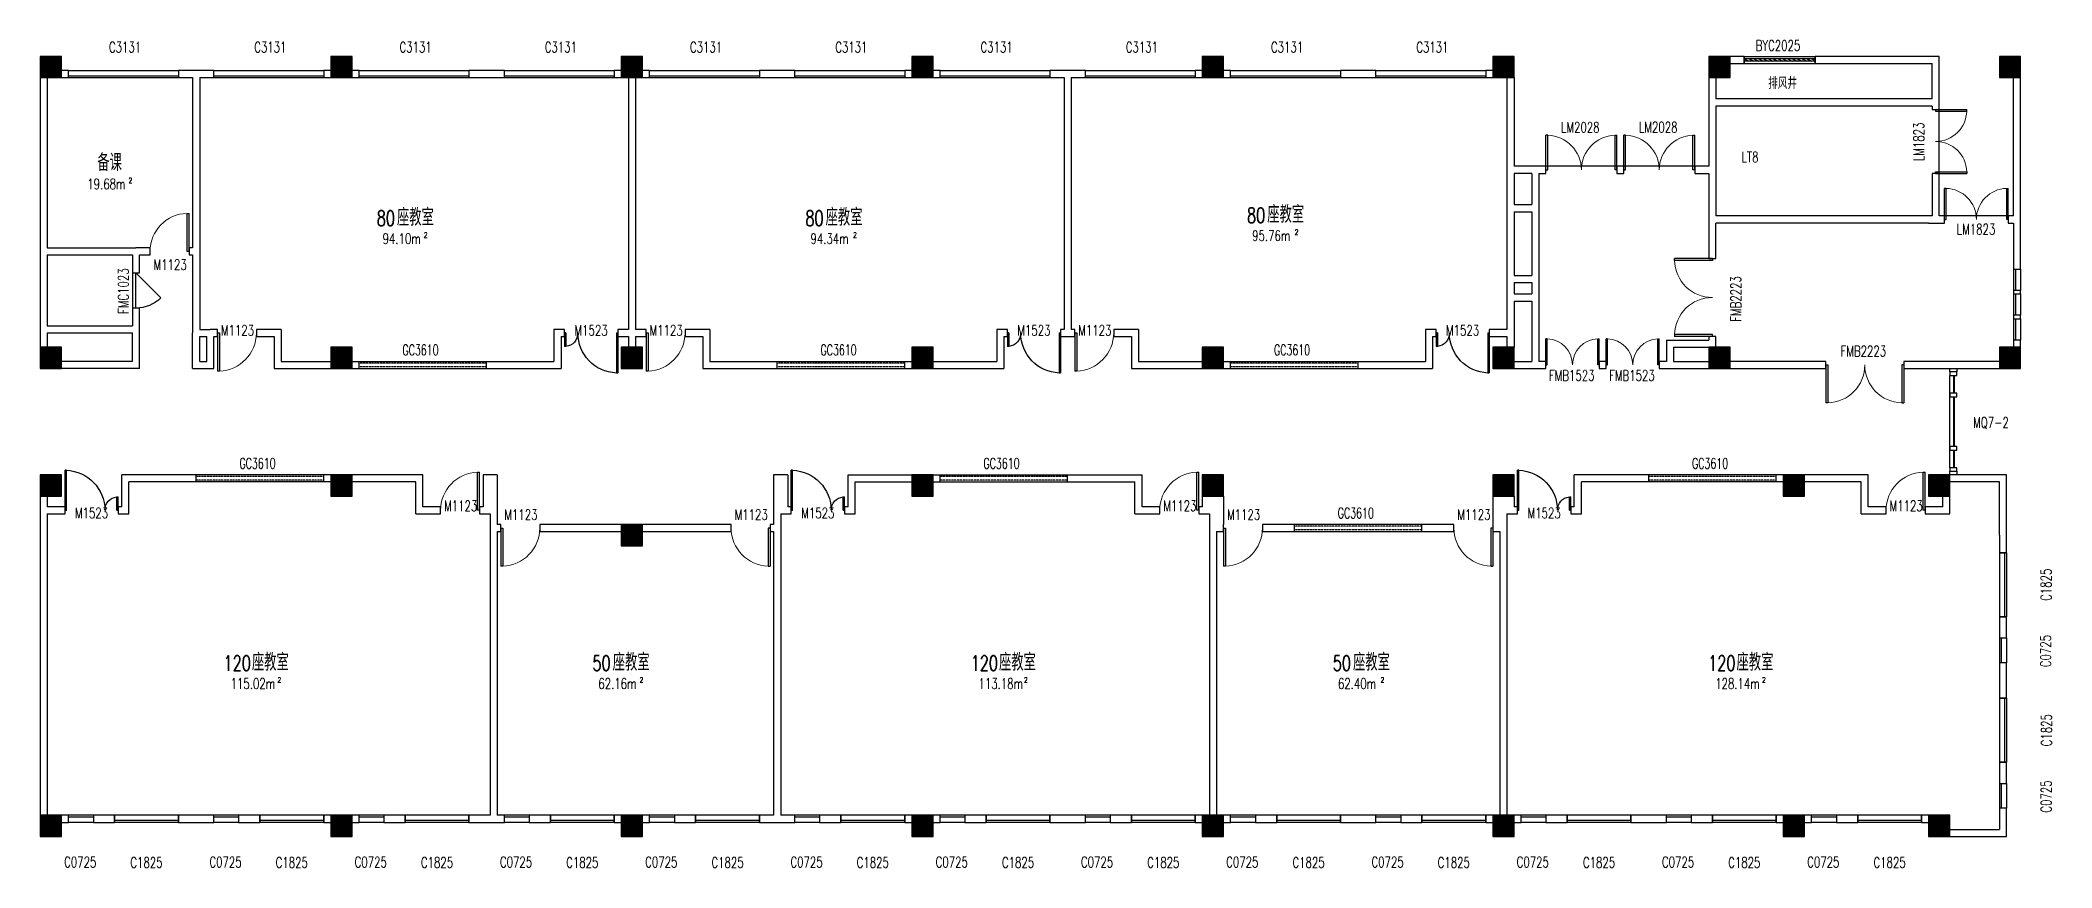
# Model space of a CAD drawing. Header units: millimetres. Extents: x 0 to 180559, y 0 to 202470.
# Drawn here: x 95007 to 151785, y 35522 to 58853 of the extents above; entities that cross this region are included whole.
import ezdxf

# ---------------------------------------------------------------- set-up
doc = ezdxf.new("R2010")
doc.units = ezdxf.units.MM
doc.linetypes.add('DASH', pattern=[0.35, 0.25, -0.1])
for name, color, linetype in [('3T_BAR', 7, 'Continuous'), ('COLUMN', 242, 'Continuous'), ('CURTWALL', 122, 'Continuous'), ('DOOR', 242, 'Continuous'), ('DOOR_FIRE', 4, 'Continuous'), ('DOOR_FIRE_TEXT', 7, 'Continuous'), ('PUB_HATCH', 8, 'Continuous'), ('SPACE', 7, 'Continuous'), ('WALL', 152, 'Continuous'), ('WINDOW', 122, 'Continuous'), ('WINDOW_TEXT', 7, 'Continuous')]:
    doc.layers.add(name, color=color, linetype=linetype)
doc.styles.add('_TCH_SPACE', font='SIMPLEX', dxfattribs={"height": 5, "bigfont": 'GBCBIG'})
doc.styles.add('_TCH_WINDOW', font='SIMPLEX', dxfattribs={"height": 3.5, "bigfont": 'GBCBIG'})
doc.styles.add('仿宋单线', font='tjromans.shx', dxfattribs={"width": 0.65, "bigfont": 'tjhztxt.shx'})

msp = doc.modelspace()

# ---------------------------------------------------------------- texts
at = {"layer": 'SPACE', "style": '_TCH_SPACE'}
for s, p in [('备课', (96618, 55165)), ('座教室', (105077, 53624)), ('座教室', (117175, 53624)), ('座教室', (129641, 53706)), ('座教室', (100981, 41077)), ('座教室', (111166, 41077)), ('座教室', (122070, 41077)), ('座教室', (132062, 41077)), ('座教室', (142885, 41077))]:
    msp.add_text(s, height=482.3, dxfattribs=at).set_placement(p)
at = {"layer": 'SPACE', "style": '_TCH_SPACE', "width": 0.705882}
for s, height, p in [('19.68m', 297.5, (96336, 54653)), ('2', 149, (97496, 54828)), ('80', 425, (104506, 53624)), ('80', 425, (116604, 53624)), ('80', 425, (129069, 53706)), ('94.10m', 297.5, (104671, 53112)), ('2', 149, (105831, 53287)), ('94.34m', 297.5, (116749, 53112)), ('2', 149, (117949, 53287)), ('95.76m', 297.5, (129215, 53194)), ('2', 149, (130415, 53369)), ('120', 425, (100181, 41077)), ('50', 425, (110594, 41077)), ('120', 425, (121270, 41077)), ('50', 425, (131491, 41077)), ('120', 425, (142085, 41077)), ('2', 149, (101701, 40740)), ('2', 149, (111920, 40740)), ('2', 149, (122770, 40740)), ('2', 149, (132836, 40740)), ('2', 149, (143604, 40740)), ('115.02m', 297.5, (100381, 40565)), ('62.16m', 297.5, (110760, 40565)), ('113.18m', 297.5, (121490, 40565)), ('62.40m', 297.5, (131636, 40565)), ('128.14m', 297.5, (142284, 40565))]:
    msp.add_text(s, height=height, dxfattribs=at).set_placement(p)
at = {"layer": 'WINDOW_TEXT', "style": '_TCH_WINDOW'}
msp.add_text('排风井', height=337.6, dxfattribs=at).set_placement((143783, 57478))
at = {"layer": 'WINDOW_TEXT', "style": '_TCH_WINDOW', "width": 0.705882}
for s, p in [('LT8', (143029, 55412)), ('MQ7-2', (149564, 47927))]:
    msp.add_text(s, height=297.5, dxfattribs=at).set_placement(p)

# ---------------------------------------------------------------- blocks, each defined once
blk = doc.blocks.new('WD-HIGH')
at = {"layer": 'WINDOW'}
for p, q in [((1050564, 1525426), (1050564, 1525626)), ((1054164, 1525426), (1054164, 1525626))]:
    blk.add_line(p, q, dxfattribs=at)
at = {"layer": 'WINDOW', "linetype": 'DASH', "extrusion": (0, 0, -1)}
for p, q in [((1054164, 1525576), (1050564, 1525576)), ((1054164, 1525476), (1050564, 1525476))]:
    blk.add_line(p, q, dxfattribs=at)
at = {"layer": 'WINDOW_TEXT', "style": '仿宋单线', "width": 0.65}
blk.add_text('GC3610', height=300, dxfattribs=at).set_placement((1051788, 1525799))
blk = doc.blocks.new('$WINLIB2D$00000004')
at = {"color": 0}
for points in [[(-0.5, 0.5), (-0.5, -0.5)], [(-0.5, 0.5), (0.5, 0.5)], [(0.5, -0.5), (0.5, 0.5)], [(-0.5, 0.241), (0.5, 0.241)], [(-0.5, -0.5), (0.5, -0.5)]]:
    blk.add_lwpolyline(points, dxfattribs=at)
blk = doc.blocks.new('$DorLib2D$00000002')
for p, q in [((-0.5, 0), (-0.5, 0.4875)), ((-0.475, 0.4875), (-0.5, 0.4875)), ((-0.475, 0), (-0.475, 0.4875)), ((0.475, 0), (0.475, 0.4875)), ((0.475, 0.4875), (0.5, 0.4875)), ((0.5, 0), (0.5, 0.4875)), ((-0.5, 0), (-0.475, 0)), ((0.5, 0), (0.475, 0))]:
    blk.add_line(p, q)
at = {"lineweight": 13}
for centre, start, end in [((-0.4875, 0), 0, 88.53072), ((0.4875, 0), 91.46928, 180)]:
    blk.add_arc(centre, 0.4875, start, end, dxfattribs=at)
blk = doc.blocks.new('_FZH')
blk.add_lwpolyline([(-0.5, -0.5), (0.5, -0.5), (0.5, 0.5), (-0.5, 0.5)], close=True)
at = {"layer": 'PUB_HATCH'}
blk.add_solid([(-0.5, -0.5), (0.5, -0.5), (-0.5, 0.5), (0.5, 0.5)], dxfattribs=at)
blk = doc.blocks.new('$DorLib2D$00000001')
for p, q in [((0.45, 0.975), (0.5, 0.975)), ((0.45, 0), (0.45, 0.975)), ((0.5, 0), (0.5, 0.975)), ((0.5, 0), (0.45, 0))]:
    blk.add_line(p, q)
at = {"lineweight": 13}
blk.add_arc((0.475, 0), 0.975, 91.4693, 180, dxfattribs=at)
blk = doc.blocks.new('$DorLib2D$00000225')
at = {"color": 0}
for p, q in [((0.475, -0.001), (0.475, 0.752)), ((0.475, 0.752), (0.5, 0.752)), ((0.5, -0.001), (0.5, 0.752)), ((-0.5, 0), (-0.5, 0.252)), ((-0.475, 0.252), (-0.5, 0.252)), ((-0.475, 0), (-0.475, 0.252)), ((-0.475, 0), (-0.5, 0)), ((0.475, -0.001), (0.5, -0.001))]:
    blk.add_line(p, q, dxfattribs=at)
for centre, radius, start, end in [((0.505, -0.002), 0.755, 92.2493, 179.7238), ((-0.501, 0.003), 0.251, 359.7899, 84.0974)]:
    blk.add_arc(centre, radius, start, end, dxfattribs=at)
blk = doc.blocks.new('$WINLIB2D$00000039')
at = {"color": 0}
for points in [[(-0.5, 0.5), (-0.5, -0.5)], [(0.5, 0.5), (-0.5, 0.5)], [(0.5, -0.5), (0.5, 0.5)], [(-0.5, 0.167), (0.5, 0.167)], [(-0.452, -0.167), (-0.5, 0.084)], [(-0.384, -0.167), (-0.448, 0.167)], [(-0.316, -0.167), (-0.38, 0.167)], [(-0.248, -0.167), (-0.312, 0.167)], [(-0.18, -0.167), (-0.244, 0.167)], [(-0.112, -0.167), (-0.176, 0.167)], [(-0.044, -0.167), (-0.108, 0.167)], [(0.024, -0.167), (-0.04, 0.167)], [(0.092, -0.167), (0.028, 0.167)], [(0.16, -0.167), (0.096, 0.167)], [(0.228, -0.167), (0.164, 0.167)], [(0.296, -0.167), (0.232, 0.167)], [(0.364, -0.167), (0.3, 0.167)], [(0.432, -0.167), (0.368, 0.167)], [(0.5, -0.167), (0.436, 0.167)], [(-0.5, -0.167), (0.5, -0.167)], [(0.5, -0.5), (-0.5, -0.5)]]:
    blk.add_lwpolyline(points, dxfattribs=at)
blk = doc.blocks.new('$DorLib2D$00000114')
at = {"color": 0}
blk.add_line((0.5, 0), (-0.207, 0.707), dxfattribs=at)
blk.add_arc((0.5, 0), 1, 135, 180, dxfattribs=at)

# ---------------------------------------------------------------- linework, layer by layer
at = {"layer": '3T_BAR'}
for p, q in [((148907, 49500), (148907, 49400)), ((149107, 49500), (148907, 49500)), ((148907, 49400), (149107, 49400)), ((149107, 49400), (149107, 49500)), ((148907, 48900), (148907, 48800)), ((149107, 48900), (148907, 48900)), ((149107, 48800), (149107, 48900)), ((148907, 48800), (149107, 48800)), ((148907, 47400), (148907, 47300)), ((149107, 47400), (148907, 47400)), ((148907, 47300), (149107, 47300)), ((149107, 47300), (149107, 47400)), ((148907, 46800), (148907, 46700)), ((149107, 46800), (148907, 46800)), ((148907, 46700), (149107, 46700)), ((149107, 46700), (149107, 46800))]:
    msp.add_line(p, q, dxfattribs=at)
at = {"layer": '3T_BAR', "ltscale": 20}
msp.add_line((148907, 46800), (148907, 49400), dxfattribs=at)
for points in [[(148907, 49600), (149107, 49600), (149107, 49500), (148907, 49500)], [(148907, 46700), (149107, 46700), (149107, 46600), (148907, 46600)]]:
    msp.add_lwpolyline(points, close=True, dxfattribs=at)
at = {"layer": 'CURTWALL'}
for p, q in [((149012, 49400), (149012, 48900)), ((149032, 49400), (149032, 48900)), ((149012, 48800), (149012, 47400)), ((149032, 48800), (149032, 47400)), ((149012, 47300), (149012, 46800)), ((149032, 47300), (149032, 46800))]:
    msp.add_line(p, q, dxfattribs=at)
at = {"layer": 'DOOR_FIRE'}
msp.add_line((97707, 51300), (97707, 52300), dxfattribs=at)
at = {"layer": 'WALL'}
for p, q in [((95807, 58000), (95607, 58000)), ((95807, 57800), (95807, 58000)), ((99407, 58000), (98907, 58000)), ((98907, 58000), (98907, 57800)), ((99907, 58000), (99407, 58000)), ((99907, 57800), (99907, 58000)), ((103207, 58000), (103007, 58000)), ((103007, 58000), (103007, 57800)), ((104007, 58000), (103807, 58000)), ((104007, 57800), (104007, 58000)), ((108107, 58000), (107107, 58000)), ((107107, 58000), (107107, 57800)), ((108107, 57800), (108107, 58000)), ((111407, 58000), (111207, 58000)), ((111207, 58000), (111207, 57800)), ((112207, 58000), (112007, 58000)), ((112207, 57800), (112207, 58000)), ((116307, 58000), (115307, 58000)), ((115307, 58000), (115307, 57800)), ((116307, 57800), (116307, 58000)), ((119607, 58000), (119407, 58000)), ((119407, 58000), (119407, 57800)), ((120407, 58000), (120207, 58000)), ((120407, 57800), (120407, 58000)), ((124007, 58000), (123507, 58000)), ((123507, 58000), (123507, 57800)), ((124507, 58000), (124007, 58000)), ((124507, 57800), (124507, 58000)), ((127807, 58000), (127607, 58000)), ((127607, 58000), (127607, 57800)), ((128607, 58000), (128407, 58000)), ((128607, 57800), (128607, 58000)), ((132707, 58000), (131707, 58000)), ((131707, 58000), (131707, 57800)), ((132707, 57800), (132707, 58000)), ((136007, 58000), (135807, 58000)), ((135807, 58000), (135807, 57800)), ((143107, 58400), (142707, 58400)), ((142707, 58200), (143107, 58200)), ((143107, 58200), (143107, 58400)), ((148607, 58400), (145107, 58400)), ((145107, 58400), (145107, 58200)), ((145107, 58200), (148407, 58200)), ((148407, 57200), (148407, 58200)), ((148607, 57120), (148607, 58400)), ((95007, 57800), (95007, 52900)), ((95207, 57800), (95207, 53000)), ((95607, 57800), (95807, 57800)), ((98907, 57800), (99307, 57800)), ((99307, 57800), (99307, 53000)), ((99507, 57800), (99907, 57800)), ((99507, 57800), (99507, 52900)), ((103007, 57800), (103207, 57800)), ((103807, 57800), (104007, 57800)), ((107107, 57800), (108107, 57800)), ((111207, 57800), (111407, 57800)), ((111607, 57800), (111607, 50700)), ((111807, 57800), (111807, 50700)), ((112007, 57800), (112207, 57800)), ((115307, 57800), (116307, 57800)), ((119407, 57800), (119607, 57800)), ((120207, 57800), (120407, 57800)), ((123507, 57800), (123907, 57800)), ((123907, 57800), (123907, 50700)), ((124107, 57800), (124107, 50700)), ((124107, 57800), (124507, 57800)), ((127607, 57800), (127807, 57800)), ((128407, 57800), (128607, 57800)), ((131707, 57800), (132707, 57800)), ((135807, 57800), (136007, 57800)), ((136407, 57800), (136407, 55200)), ((136607, 57800), (136607, 55300)), ((142107, 57800), (142107, 57120)), ((142307, 57800), (142307, 57200)), ((150707, 53900), (150707, 57800)), ((150907, 53800), (150907, 57800)), ((142107, 57120), (142107, 55300)), ((148407, 57200), (142307, 57200)), ((148407, 57000), (142307, 57000)), ((142307, 57000), (142307, 55200)), ((148407, 57000), (148407, 56900)), ((148407, 56900), (148607, 56900)), ((148607, 56900), (148607, 57120)), ((136407, 55200), (136407, 54120)), ((137007, 55300), (136607, 55300)), ((136607, 55100), (136607, 54220)), ((137107, 55100), (136607, 55100)), ((137507, 55300), (137007, 55300)), ((137107, 55100), (137107, 54220)), ((137307, 55100), (137507, 55100)), ((137307, 55100), (137307, 54120)), ((137507, 55100), (137507, 55300)), ((139707, 55300), (139507, 55300)), ((139507, 55300), (139507, 55100)), ((139507, 55100), (139707, 55100)), ((139707, 55100), (139707, 55300)), ((142107, 55300), (141707, 55300)), ((141707, 55300), (141707, 55100)), ((141707, 55100), (142107, 55100)), ((142107, 55100), (142107, 53800)), ((142307, 55200), (142307, 53900)), ((148607, 55100), (148407, 55100)), ((148407, 55100), (148407, 53900)), ((148607, 53900), (148607, 55100)), ((136407, 54120), (136407, 52120)), ((136607, 54220), (137107, 54220)), ((136607, 54020), (137107, 54020)), ((136607, 54020), (136607, 52220)), ((137107, 54020), (137107, 52220)), ((137307, 54120), (137307, 52720)), ((142107, 53800), (142107, 52700)), ((148407, 53900), (142307, 53900)), ((142307, 52700), (142307, 53700)), ((148307, 53700), (142307, 53700)), ((148307, 53700), (148757, 53700)), ((148757, 53900), (148607, 53900)), ((148757, 53700), (148757, 53900)), ((150707, 53900), (150557, 53900)), ((150557, 53900), (150557, 53700)), ((150557, 53700), (150707, 53700)), ((150707, 53700), (150707, 52400)), ((150907, 52400), (150907, 53800)), ((95007, 52900), (95007, 50700)), ((95207, 53000), (97707, 53000)), ((98107, 53000), (97707, 53000)), ((98107, 52800), (98107, 53000)), ((99307, 53000), (99207, 53000)), ((99207, 53000), (99207, 52800)), ((99507, 52900), (99507, 50700)), ((95207, 52800), (97607, 52800)), ((95207, 52800), (95207, 50800)), ((97607, 52800), (97607, 52300)), ((97607, 52300), (97807, 52300)), ((97807, 52800), (98107, 52800)), ((97807, 52300), (97807, 52800)), ((99207, 52800), (99307, 52800)), ((99307, 52800), (99307, 50600)), ((137307, 52720), (137307, 52120)), ((142107, 52700), (142307, 52700)), ((150707, 52400), (150907, 52400)), ((136407, 52120), (136407, 51600)), ((136607, 52220), (137107, 52220)), ((136607, 52020), (136967, 52020)), ((136607, 52020), (136607, 51700)), ((136607, 51700), (137107, 51700)), ((136967, 52020), (137107, 52020)), ((137107, 52020), (137107, 51700)), ((137307, 52120), (137307, 51600)), ((150907, 51800), (150707, 51800)), ((150707, 51800), (150707, 51700)), ((150707, 51700), (150907, 51700)), ((150907, 51700), (150907, 51800)), ((97807, 51300), (97607, 51300)), ((97607, 51300), (97607, 50800)), ((97807, 50700), (97807, 51300)), ((136407, 51600), (136407, 50700)), ((136607, 51500), (137107, 51500)), ((136607, 51500), (136607, 50600)), ((137107, 51500), (137107, 49800)), ((137307, 51600), (137307, 49800)), ((95007, 50700), (95007, 50200)), ((95207, 50800), (97607, 50800)), ((95207, 50600), (97607, 50600)), ((95207, 50600), (95207, 50200)), ((97607, 49800), (97607, 50600)), ((97807, 49600), (97807, 50700)), ((99307, 49600), (99307, 50600)), ((99507, 50700), (99807, 50700)), ((100007, 50700), (99807, 50700)), ((100007, 50500), (100007, 50700)), ((101807, 50700), (101107, 50700)), ((101107, 50700), (101107, 50500)), ((101807, 50700), (101807, 49800)), ((109807, 50700), (109507, 50700)), ((109507, 50700), (109507, 49800)), ((109807, 50500), (109807, 50700)), ((111607, 50700), (111307, 50700)), ((111307, 50700), (111307, 50500)), ((112107, 50700), (111807, 50700)), ((112107, 50500), (112107, 50700)), ((113907, 50700), (113207, 50700)), ((113207, 50700), (113207, 50500)), ((113907, 50700), (113907, 49800)), ((122307, 50700), (122007, 50700)), ((122007, 50700), (122007, 49800)), ((122307, 50500), (122307, 50700)), ((123907, 50700), (123807, 50700)), ((123807, 50700), (123807, 50500)), ((124207, 50700), (124107, 50700)), ((124207, 50500), (124207, 50700)), ((126007, 50700), (125307, 50700)), ((125307, 50700), (125307, 50500)), ((126007, 50700), (126007, 49800)), ((134407, 50700), (134107, 50700)), ((134107, 50700), (134107, 49800)), ((134407, 50500), (134407, 50700)), ((136407, 50700), (135907, 50700)), ((135907, 50700), (135907, 50500)), ((136607, 50600), (136607, 50200)), ((150907, 51100), (150707, 51100)), ((150707, 51100), (150707, 51000)), ((150707, 51000), (150907, 51000)), ((150907, 51000), (150907, 51100)), ((99507, 50500), (99707, 50500)), ((99507, 49800), (99507, 50500)), ((99707, 49800), (99707, 50500)), ((99907, 49600), (99907, 50500)), ((99907, 50500), (100007, 50500)), ((101107, 50500), (101607, 50500)), ((101607, 50500), (101607, 49600)), ((109707, 50500), (109807, 50500)), ((109707, 50500), (109707, 49600)), ((111307, 50500), (111607, 50500)), ((111607, 50500), (111607, 50200)), ((111807, 50500), (112107, 50500)), ((111807, 50500), (111807, 50200)), ((113207, 50500), (113707, 50500)), ((113707, 50500), (113707, 49600)), ((122207, 50500), (122307, 50500)), ((122207, 50500), (122207, 49600)), ((123807, 50500), (124007, 50500)), ((124007, 50500), (124207, 50500)), ((125307, 50500), (125807, 50500)), ((125807, 50500), (125807, 49600)), ((134307, 50500), (134407, 50500)), ((134307, 50500), (134307, 49600)), ((135907, 50500), (136407, 50500)), ((136407, 50500), (136407, 50200)), ((140907, 50400), (142107, 50400)), ((140907, 50400), (140907, 49800)), ((141107, 50200), (142107, 50200)), ((141107, 50200), (141107, 49800)), ((142307, 50500), (142107, 50500)), ((142107, 50500), (142107, 50400)), ((142307, 50200), (142307, 50500)), ((150907, 50400), (150707, 50400)), ((150707, 50400), (150707, 50200)), ((150907, 50200), (150907, 50400)), ((97607, 49800), (95607, 49800)), ((97807, 49600), (95607, 49600)), ((99307, 49600), (99907, 49600)), ((99507, 49800), (99707, 49800)), ((101607, 49600), (103207, 49600)), ((101807, 49800), (103207, 49800)), ((103807, 49800), (109507, 49800)), ((103807, 49600), (109707, 49600)), ((113707, 49600), (119607, 49600)), ((113907, 49800), (119607, 49800)), ((120207, 49800), (122007, 49800)), ((120207, 49600), (122207, 49600)), ((125807, 49600), (127807, 49600)), ((126007, 49800), (127807, 49800)), ((128407, 49800), (134107, 49800)), ((128407, 49600), (134307, 49600)), ((136607, 49800), (137107, 49800)), ((136607, 49600), (137007, 49600)), ((137007, 49600), (137507, 49600)), ((137507, 49800), (137307, 49800)), ((137507, 49600), (137507, 49800)), ((139207, 49800), (139007, 49800)), ((139007, 49800), (139007, 49600)), ((139007, 49600), (139207, 49600)), ((139207, 49600), (139207, 49800)), ((140907, 49800), (140707, 49800)), ((140707, 49800), (140707, 49600)), ((140707, 49600), (141207, 49600)), ((141107, 49800), (142107, 49800)), ((141207, 49600), (142107, 49600)), ((145407, 49800), (142707, 49800)), ((142707, 49600), (145407, 49600)), ((145407, 49600), (145407, 49800)), ((150307, 49800), (147607, 49800)), ((147607, 49800), (147607, 49600)), ((147607, 49600), (150307, 49600)), ((97307, 45700), (97307, 46600)), ((103207, 46600), (97307, 46600)), ((105807, 46600), (103807, 46600)), ((105807, 45700), (105807, 46600)), ((107507, 46600), (107507, 45700)), ((107907, 46600), (107507, 46600)), ((107907, 46600), (107907, 45600)), ((115707, 46600), (115707, 45600)), ((116107, 46600), (115707, 46600)), ((116107, 46600), (116107, 45700)), ((117807, 45700), (117807, 46600)), ((117807, 46600), (119607, 46600)), ((120207, 46600), (126107, 46600)), ((126107, 45700), (126107, 46600)), ((138307, 45700), (138307, 46600)), ((144207, 46600), (138307, 46600)), ((146607, 46600), (144807, 46600)), ((146607, 45700), (146607, 46600)), ((150507, 46600), (148907, 46600)), ((150507, 44900), (150507, 46600)), ((95007, 46000), (95007, 45600)), ((95207, 46000), (95207, 45700)), ((95307, 46300), (95307, 46300)), ((95307, 46200), (95307, 46200)), ((95307, 46100), (95307, 46100)), ((97507, 45500), (97507, 46400)), ((103207, 46400), (97507, 46400)), ((105607, 46400), (103807, 46400)), ((105607, 45500), (105607, 46400)), ((118007, 45500), (118007, 46400)), ((118007, 46400), (119607, 46400)), ((120207, 46400), (125907, 46400)), ((125907, 45500), (125907, 46400)), ((127807, 46000), (127807, 45700)), ((128407, 46000), (128407, 45600)), ((136007, 46000), (136007, 45600)), ((136607, 46000), (136607, 45700)), ((138507, 45500), (138507, 46400)), ((144207, 46400), (138507, 46400)), ((146407, 46400), (144807, 46400)), ((146407, 45500), (146407, 46400)), ((148707, 45700), (148707, 46000)), ((150307, 46400), (148907, 46400)), ((148907, 45500), (148907, 46000)), ((150307, 44900), (150307, 46400)), ((95007, 45600), (95007, 37000)), ((95707, 45700), (95207, 45700)), ((95207, 45500), (95707, 45500)), ((95207, 45500), (95207, 37000)), ((95707, 45500), (95707, 45700)), ((97307, 45700), (97207, 45700)), ((97207, 45700), (97207, 45500)), ((97207, 45500), (97507, 45500)), ((105607, 45500), (106307, 45500)), ((106307, 45700), (105807, 45700)), ((106307, 45500), (106307, 45700)), ((107507, 45700), (107407, 45700)), ((107407, 45700), (107407, 45500)), ((107407, 45500), (107707, 45500)), ((107707, 45500), (107707, 44900)), ((107907, 45600), (107907, 45200)), ((115707, 45600), (115707, 45200)), ((115907, 45500), (116207, 45500)), ((115907, 45500), (115907, 44900)), ((116207, 45700), (116107, 45700)), ((116207, 45500), (116207, 45700)), ((117807, 45700), (117707, 45700)), ((117707, 45700), (117707, 45500)), ((117707, 45500), (118007, 45500)), ((125907, 45500), (126607, 45500)), ((126607, 45700), (126107, 45700)), ((126607, 45500), (126607, 45700)), ((127807, 45700), (127707, 45700)), ((127707, 45700), (127707, 45500)), ((127707, 45500), (128007, 45500)), ((128007, 45500), (128007, 44900)), ((128407, 45600), (128407, 45200)), ((136007, 45600), (136007, 45200)), ((136407, 45500), (136707, 45500)), ((136407, 45500), (136407, 44900)), ((136707, 45700), (136607, 45700)), ((136707, 45500), (136707, 45700)), ((138307, 45700), (138207, 45700)), ((138207, 45700), (138207, 45500)), ((138207, 45500), (138507, 45500)), ((146407, 45500), (147107, 45500)), ((147107, 45700), (146607, 45700)), ((147107, 45500), (147107, 45700)), ((148707, 45700), (148207, 45700)), ((148207, 45700), (148207, 45500)), ((148207, 45500), (148907, 45500)), ((107707, 44900), (107707, 37000)), ((108007, 45200), (107907, 45200)), ((107907, 45000), (108007, 45000)), ((107907, 45000), (107907, 37000)), ((108007, 45000), (108007, 45200)), ((111407, 45200), (109107, 45200)), ((109107, 45200), (109107, 45000)), ((109107, 45000), (111407, 45000)), ((114507, 45200), (112007, 45200)), ((112007, 45000), (114507, 45000)), ((114507, 45000), (114507, 45200)), ((115707, 45200), (115607, 45200)), ((115607, 45200), (115607, 45000)), ((115607, 45000), (115707, 45000)), ((115707, 45000), (115707, 37000)), ((115907, 44900), (115907, 37000)), ((128007, 44900), (128007, 37000)), ((128207, 45000), (128407, 45000)), ((128207, 45000), (128207, 37000)), ((128407, 45000), (128407, 45200)), ((134907, 45200), (129507, 45200)), ((129507, 45200), (129507, 45000)), ((129507, 45000), (134907, 45000)), ((134907, 45000), (134907, 45200)), ((136007, 45200), (136007, 45000)), ((136007, 45000), (136207, 45000)), ((136207, 45000), (136207, 37000)), ((136407, 44900), (136407, 37000)), ((150307, 44900), (150307, 44400)), ((150507, 44400), (150507, 44900)), ((150307, 44400), (150507, 44400)), ((150507, 42600), (150307, 42600)), ((150307, 42600), (150307, 42000)), ((150507, 42000), (150507, 42600)), ((150307, 42000), (150507, 42000)), ((150507, 41300), (150307, 41300)), ((150307, 41300), (150307, 40300)), ((150507, 40300), (150507, 41300)), ((150307, 40300), (150507, 40300)), ((150507, 38500), (150307, 38500)), ((150307, 38500), (150307, 37900)), ((150507, 37900), (150507, 38500)), ((150307, 37900), (150507, 37900)), ((95806, 37000), (95607, 37000)), ((95806, 36800), (95806, 37000)), ((97106, 37000), (96506, 37000)), ((96506, 37000), (96506, 36800)), ((97106, 36800), (97106, 37000)), ((99907, 37000), (98906, 37000)), ((98906, 37000), (98906, 36800)), ((99907, 36800), (99907, 37000)), ((101207, 37000), (100607, 37000)), ((100607, 37000), (100607, 36800)), ((101207, 36800), (101207, 37000)), ((103207, 37000), (103007, 37000)), ((103007, 37000), (103007, 36800)), ((104007, 37000), (103807, 37000)), ((104007, 36800), (104007, 37000)), ((105307, 37000), (104707, 37000)), ((104707, 37000), (104707, 36800)), ((105307, 36800), (105307, 37000)), ((107707, 37000), (107107, 37000)), ((107107, 37000), (107107, 36800)), ((108107, 37000), (107907, 37000)), ((108107, 36800), (108107, 37000)), ((109407, 37000), (108807, 37000)), ((108807, 37000), (108807, 36800)), ((109407, 36800), (109407, 37000)), ((111407, 37000), (111207, 37000)), ((111207, 37000), (111207, 36800)), ((112207, 37000), (112007, 37000)), ((112207, 36800), (112207, 37000)), ((113507, 37000), (112907, 37000)), ((112907, 37000), (112907, 36800)), ((113507, 36800), (113507, 37000)), ((115707, 37000), (115307, 37000)), ((115307, 37000), (115307, 36800)), ((116307, 37000), (115907, 37000)), ((116307, 36800), (116307, 37000)), ((117607, 37000), (117007, 37000)), ((117007, 37000), (117007, 36800)), ((117607, 36800), (117607, 37000)), ((119607, 37000), (119407, 37000)), ((119407, 37000), (119407, 36800)), ((120407, 37000), (120207, 37000)), ((120407, 36800), (120407, 37000)), ((121707, 37000), (121107, 37000)), ((121107, 37000), (121107, 36800)), ((121707, 36800), (121707, 37000)), ((124507, 37000), (123507, 37000)), ((123507, 37000), (123507, 36800)), ((124507, 36800), (124507, 37000)), ((125807, 37000), (125207, 37000)), ((125207, 37000), (125207, 36800)), ((125807, 36800), (125807, 37000)), ((127807, 37000), (127607, 37000)), ((127607, 37000), (127607, 36800)), ((128607, 37000), (128407, 37000)), ((128607, 36800), (128607, 37000)), ((129907, 37000), (129307, 37000)), ((129307, 37000), (129307, 36800)), ((129907, 36800), (129907, 37000)), ((132707, 37000), (131707, 37000)), ((131707, 37000), (131707, 36800)), ((132707, 36800), (132707, 37000)), ((134007, 37000), (133407, 37000)), ((133407, 37000), (133407, 36800)), ((134007, 36800), (134007, 37000)), ((136007, 37000), (135807, 37000)), ((135807, 37000), (135807, 36800)), ((136807, 37000), (136607, 37000)), ((136807, 36800), (136807, 37000)), ((138107, 37000), (137507, 37000)), ((137507, 37000), (137507, 36800)), ((138107, 36800), (138107, 37000)), ((140907, 37000), (139907, 37000)), ((139907, 37000), (139907, 36800)), ((140907, 36800), (140907, 37000)), ((142207, 37000), (141607, 37000)), ((141607, 37000), (141607, 36800)), ((142207, 36800), (142207, 37000)), ((144207, 37000), (144007, 37000)), ((144007, 37000), (144007, 36800)), ((145007, 37000), (144807, 37000)), ((145007, 36800), (145007, 37000)), ((146307, 37000), (145707, 37000)), ((145707, 37000), (145707, 36800)), ((146307, 36800), (146307, 37000)), ((148307, 37000), (148107, 37000)), ((148107, 37000), (148107, 36800)), ((150507, 37200), (150307, 37200)), ((150307, 37200), (150307, 36600)), ((150507, 36400), (150507, 37200)), ((95607, 36800), (95806, 36800)), ((96506, 36800), (97106, 36800)), ((98906, 36800), (99907, 36800)), ((100607, 36800), (101207, 36800)), ((103007, 36800), (103207, 36800)), ((103807, 36800), (104007, 36800)), ((104707, 36800), (105307, 36800)), ((107107, 36800), (107607, 36800)), ((107607, 36800), (108107, 36800)), ((108807, 36800), (109407, 36800)), ((111207, 36800), (111407, 36800)), ((112007, 36800), (112207, 36800)), ((112907, 36800), (113507, 36800)), ((115307, 36800), (115807, 36800)), ((115807, 36800), (116307, 36800)), ((117007, 36800), (117607, 36800)), ((119407, 36800), (119607, 36800)), ((120207, 36800), (120407, 36800)), ((121107, 36800), (121707, 36800)), ((123507, 36800), (124507, 36800)), ((125207, 36800), (125807, 36800)), ((127607, 36800), (127807, 36800)), ((128407, 36800), (128607, 36800)), ((129307, 36800), (129907, 36800)), ((131707, 36800), (132707, 36800)), ((133407, 36800), (134007, 36800)), ((135807, 36800), (136007, 36800)), ((136607, 36800), (136807, 36800)), ((137507, 36800), (138107, 36800)), ((139907, 36800), (140907, 36800)), ((141607, 36800), (142207, 36800)), ((144007, 36800), (144207, 36800)), ((144807, 36800), (145007, 36800)), ((145707, 36800), (146307, 36800)), ((148107, 36800), (148307, 36800)), ((148907, 36600), (150307, 36600)), ((148907, 36400), (150507, 36400))]:
    msp.add_line(p, q, dxfattribs=at)
at = {"layer": 'WINDOW'}
for p, q in [((148607, 55100), (148607, 56900)), ((139507, 55300), (137507, 55300)), ((141707, 55300), (139707, 55300)), ((150557, 53900), (148757, 53900))]:
    msp.add_line(p, q, dxfattribs=at)
at = {"layer": 'WINDOW', "ltscale": 20}
msp.add_lwpolyline([(97607, 52300), (97607, 51300)], dxfattribs=at)

# ---------------------------------------------------------------- block references
at = {"layer": 'COLUMN', "xscale": 600}
for p, yscale, zscale in [((95307, 58100), 600, 600), ((103507, 58100), 600, 600), ((111707, 58100), 600, 600), ((119907, 58100), 600, 600), ((128107, 58100), 600, 600), ((136307, 58100), 600, 600), ((95307, 49900), 600, 600), ((103507, 49900), 600, 600), ((111707, 49900), 600, 600), ((119907, 49900), 600, 600), ((128107, 49900), 600, 600), ((136307, 49900), 600, 600), ((95307, 46300), 600, 600), ((103507, 46300), 600, 600), ((119907, 46300), 600, 600), ((128107, 46300), 600, 600), ((136307, 46300), 600, 600), ((144507, 46300), 600, 600), ((148607, 46300), 600, 600), ((111707, 44900), 599.999999725027, 599.999999725027), ((95307, 36700), 600, 600), ((103507, 36700), 600, 600), ((111707, 36700), 600, 600), ((119907, 36700), 600, 600), ((128107, 36700), 600, 600), ((136307, 36700), 600, 600), ((144507, 36700), 600, 600), ((148607, 36700), 600, 600)]:
    msp.add_blockref('_FZH', p, dxfattribs=dict(at, yscale=yscale, zscale=zscale))
at = {"layer": 'COLUMN', "xscale": 600, "yscale": 600, "zscale": 600, "rotation": 90}
for p in [(142407, 58100), (150607, 58100), (142407, 49900), (150607, 49900)]:
    msp.add_blockref('_FZH', p, dxfattribs=at)
at = {"layer": 'DOOR'}
ref = msp.add_blockref('$DorLib2D$00000002', (148507, 56000), dxfattribs=dict(at, xscale=-1800, yscale=-1800, zscale=-1800, rotation=89.9999999998585))
ref.add_attrib('A', 'LM1823', (148180, 55445), dxfattribs={"layer": 'WINDOW_TEXT', "ltscale": 20, "height": 297.5, "rotation": 90, "style": '_TCH_WINDOW', "width": 0.705882})
ref = msp.add_blockref('$DorLib2D$00000002', (138507, 55200), dxfattribs=dict(at, xscale=2000, yscale=-2000, zscale=2000, rotation=180))
ref.add_attrib('A', 'LM2028', (137932, 56250), dxfattribs={"layer": 'WINDOW_TEXT', "ltscale": 20, "height": 297.5, "style": '_TCH_WINDOW', "width": 0.705882})
ref = msp.add_blockref('$DorLib2D$00000002', (140707, 55200), dxfattribs=dict(at, xscale=2000, yscale=-2000, zscale=2000, rotation=180))
ref.add_attrib('A', 'LM2028', (140132, 56252), dxfattribs={"layer": 'WINDOW_TEXT', "ltscale": 20, "height": 297.5, "style": '_TCH_WINDOW', "width": 0.705882})
ref = msp.add_blockref('$DorLib2D$00000002', (149657, 53800), dxfattribs=dict(at, xscale=1800, yscale=-1800, zscale=1800, rotation=179.9999999997506))
ref.add_attrib('A', 'LM1823', (149102, 53376), dxfattribs={"layer": 'WINDOW_TEXT', "ltscale": 20, "height": 297.5, "rotation": 360, "style": '_TCH_WINDOW', "width": 0.705882})
ref = msp.add_blockref('$DorLib2D$00000001', (98657, 52900), dxfattribs=dict(at, xscale=1100, yscale=1100, zscale=1100))
ref.add_attrib('A', 'M1123', (98207, 52376), dxfattribs={"layer": 'WINDOW_TEXT', "ltscale": 20, "height": 297.5, "style": '_TCH_WINDOW', "width": 0.705882})
ref = msp.add_blockref('$DorLib2D$00000001', (100557, 50600), dxfattribs=dict(at, xscale=-1100, yscale=-1100, zscale=-1100))
ref.add_attrib('A', 'M1123', (100107, 50526), dxfattribs={"layer": 'WINDOW_TEXT', "ltscale": 20, "height": 297.5, "style": '_TCH_WINDOW', "width": 0.705882})
ref = msp.add_blockref('$DorLib2D$00000225', (110557, 50600), dxfattribs=dict(at, xscale=-1500, yscale=1500, zscale=-1500, rotation=180))
ref.add_attrib('A', 'M1523', (110087, 50526), dxfattribs={"layer": 'WINDOW_TEXT', "ltscale": 20, "height": 297.5, "style": '_TCH_WINDOW', "width": 0.705882})
ref = msp.add_blockref('$DorLib2D$00000001', (112657, 50600), dxfattribs=dict(at, xscale=-1100, yscale=-1100, zscale=-1100))
ref.add_attrib('A', 'M1123', (112207, 50526), dxfattribs={"layer": 'WINDOW_TEXT', "ltscale": 20, "height": 297.5, "style": '_TCH_WINDOW', "width": 0.705882})
ref = msp.add_blockref('$DorLib2D$00000225', (123057, 50600), dxfattribs=dict(at, xscale=-1500, yscale=1500, zscale=-1500, rotation=180))
ref.add_attrib('A', 'M1523', (122587, 50526), dxfattribs={"layer": 'WINDOW_TEXT', "ltscale": 20, "height": 297.5, "style": '_TCH_WINDOW', "width": 0.705882})
ref = msp.add_blockref('$DorLib2D$00000001', (124757, 50600), dxfattribs=dict(at, xscale=-1100, yscale=-1100, zscale=-1100))
ref.add_attrib('A', 'M1123', (124307, 50526), dxfattribs={"layer": 'WINDOW_TEXT', "ltscale": 20, "height": 297.5, "style": '_TCH_WINDOW', "width": 0.705882})
ref = msp.add_blockref('$DorLib2D$00000225', (96457, 45600), dxfattribs=dict(at, xscale=-1500, yscale=1500, zscale=-1500))
ref.add_attrib('A', 'M1523', (95987, 45376), dxfattribs={"layer": 'WINDOW_TEXT', "ltscale": 20, "height": 297.5, "style": '_TCH_WINDOW', "width": 0.705882})
ref = msp.add_blockref('$DorLib2D$00000001', (106857, 45600), dxfattribs=dict(at, xscale=-1100, yscale=-1100, zscale=-1100, rotation=180.0000000037844))
ref.add_attrib('A', 'M1123', (106407, 45576), dxfattribs={"layer": 'WINDOW_TEXT', "ltscale": 20, "height": 297.5, "rotation": 0, "style": '_TCH_WINDOW', "width": 0.705882})
ref = msp.add_blockref('$DorLib2D$00000225', (116957, 45600), dxfattribs=dict(at, xscale=-1500, yscale=1500, zscale=-1500))
ref.add_attrib('A', 'M1523', (116487, 45376), dxfattribs={"layer": 'WINDOW_TEXT', "ltscale": 20, "height": 297.5, "style": '_TCH_WINDOW', "width": 0.705882})
ref = msp.add_blockref('$DorLib2D$00000001', (127157, 45600), dxfattribs=dict(at, xscale=-1100, yscale=-1100, zscale=-1100, rotation=180))
ref.add_attrib('A', 'M1123', (126707, 45576), dxfattribs={"layer": 'WINDOW_TEXT', "ltscale": 20, "height": 297.5, "style": '_TCH_WINDOW', "width": 0.705882})
ref = msp.add_blockref('$DorLib2D$00000225', (137457, 45600), dxfattribs=dict(at, xscale=-1500, yscale=1500, zscale=-1500))
ref.add_attrib('A', 'M1523', (136987, 45376), dxfattribs={"layer": 'WINDOW_TEXT', "ltscale": 20, "height": 297.5, "style": '_TCH_WINDOW', "width": 0.705882})
ref = msp.add_blockref('$DorLib2D$00000001', (147657, 45600), dxfattribs=dict(at, xscale=-1100, yscale=-1100, zscale=-1100, rotation=180))
ref.add_attrib('A', 'M1123', (147207, 45576), dxfattribs={"layer": 'WINDOW_TEXT', "ltscale": 20, "height": 297.5, "style": '_TCH_WINDOW', "width": 0.705882})
ref = msp.add_blockref('$DorLib2D$00000001', (108557, 45100), dxfattribs=dict(at, xscale=1100, yscale=1100, zscale=1100, rotation=180))
ref.add_attrib('A', 'M1123', (108107, 45327), dxfattribs={"layer": 'WINDOW_TEXT', "ltscale": 20, "height": 297.5, "style": '_TCH_WINDOW', "width": 0.705882})
ref = msp.add_blockref('$DorLib2D$00000001', (115057, 45100), dxfattribs=dict(at, xscale=-1100, yscale=1100, zscale=-1100, rotation=180))
ref.add_attrib('A', 'M1123', (114607, 45327), dxfattribs={"layer": 'WINDOW_TEXT', "ltscale": 20, "height": 297.5, "style": '_TCH_WINDOW', "width": 0.705882})
ref = msp.add_blockref('$DorLib2D$00000001', (128957, 45100), dxfattribs=dict(at, xscale=1100, yscale=1100, zscale=1100, rotation=180))
ref.add_attrib('A', 'M1123', (128507, 45327), dxfattribs={"layer": 'WINDOW_TEXT', "ltscale": 20, "height": 297.5, "style": '_TCH_WINDOW', "width": 0.705882})
ref = msp.add_blockref('$DorLib2D$00000001', (135457, 45100), dxfattribs=dict(at, xscale=-1100, yscale=1100, zscale=-1100, rotation=180))
ref.add_attrib('A', 'M1123', (135007, 45327), dxfattribs={"layer": 'WINDOW_TEXT', "ltscale": 20, "height": 297.5, "style": '_TCH_WINDOW', "width": 0.705882})
at = {"layer": 'DOOR_FIRE'}
ref = msp.add_blockref('$DorLib2D$00000114', (97707, 51800), dxfattribs=dict(at, xscale=1000, yscale=-1000, zscale=200, rotation=90))
ref.add_attrib('A', 'FMC1023', (97502, 51135), dxfattribs={"layer": 'DOOR_FIRE_TEXT', "ltscale": 20, "height": 297.5, "rotation": 90, "style": '_TCH_WINDOW', "width": 0.705882})
ref = msp.add_blockref('$DorLib2D$00000002', (142207, 51600), dxfattribs=dict(at, xscale=-2200, yscale=-2200, zscale=200, rotation=270))
ref.add_attrib('A', 'FMB2223', (143015, 50915), dxfattribs={"layer": 'DOOR_FIRE_TEXT', "ltscale": 20, "height": 297.5, "rotation": 90, "style": '_TCH_WINDOW', "width": 0.705882})
ref = msp.add_blockref('$DorLib2D$00000002', (138257, 49700), dxfattribs=dict(at, xscale=1500, yscale=1500, zscale=200))
ref.add_attrib('A', 'FMB1523', (137592, 49255), dxfattribs={"layer": 'DOOR_FIRE_TEXT', "ltscale": 20, "height": 297.5, "style": '_TCH_WINDOW', "width": 0.705882})
ref = msp.add_blockref('$DorLib2D$00000002', (139957, 49700), dxfattribs=dict(at, xscale=1500, yscale=1500, zscale=200))
ref.add_attrib('A', 'FMB1523', (139292, 49255), dxfattribs={"layer": 'DOOR_FIRE_TEXT', "ltscale": 20, "height": 297.5, "style": '_TCH_WINDOW', "width": 0.705882})
ref = msp.add_blockref('$DorLib2D$00000002', (146507, 49700), dxfattribs=dict(at, xscale=-2200, yscale=-2200, zscale=200))
ref.add_attrib('A', 'FMB2223', (145823, 49938), dxfattribs={"layer": 'DOOR_FIRE_TEXT', "ltscale": 20, "height": 297.5, "style": '_TCH_WINDOW', "width": 0.705882})
at = {"layer": 'WINDOW'}
ref = msp.add_blockref('$WINLIB2D$00000004', (97357, 57900), dxfattribs=dict(at, xscale=-3100, yscale=200, zscale=-3100, rotation=180))
ref.add_attrib('A', 'C3131', (96947, 58511), dxfattribs={"layer": 'WINDOW_TEXT', "ltscale": 20, "height": 297.5, "style": '_TCH_WINDOW', "width": 0.705882})
ref = msp.add_blockref('$WINLIB2D$00000004', (101457, 57900), dxfattribs=dict(at, xscale=-3100, yscale=200, zscale=-3100, rotation=180))
ref.add_attrib('A', 'C3131', (101047, 58511), dxfattribs={"layer": 'WINDOW_TEXT', "ltscale": 20, "height": 297.5, "style": '_TCH_WINDOW', "width": 0.705882})
ref = msp.add_blockref('$WINLIB2D$00000004', (105557, 57900), dxfattribs=dict(at, xscale=-3100, yscale=200, zscale=-3100, rotation=180.000000000013))
ref.add_attrib('A', 'C3131', (105147, 58511), dxfattribs={"layer": 'WINDOW_TEXT', "ltscale": 20, "height": 297.5, "style": '_TCH_WINDOW', "width": 0.705882})
ref = msp.add_blockref('$WINLIB2D$00000004', (109657, 57900), dxfattribs=dict(at, xscale=-3100, yscale=200, zscale=-3100, rotation=180.000000000013))
ref.add_attrib('A', 'C3131', (109247, 58511), dxfattribs={"layer": 'WINDOW_TEXT', "ltscale": 20, "height": 297.5, "style": '_TCH_WINDOW', "width": 0.705882})
ref = msp.add_blockref('$WINLIB2D$00000004', (113757, 57900), dxfattribs=dict(at, xscale=-3100, yscale=200, zscale=-3100, rotation=180.0000000000114))
ref.add_attrib('A', 'C3131', (113347, 58511), dxfattribs={"layer": 'WINDOW_TEXT', "ltscale": 20, "height": 297.5, "style": '_TCH_WINDOW', "width": 0.705882})
ref = msp.add_blockref('$WINLIB2D$00000004', (117857, 57900), dxfattribs=dict(at, xscale=-3100, yscale=200, zscale=-3100, rotation=180.0000000000114))
ref.add_attrib('A', 'C3131', (117447, 58511), dxfattribs={"layer": 'WINDOW_TEXT', "ltscale": 20, "height": 297.5, "style": '_TCH_WINDOW', "width": 0.705882})
ref = msp.add_blockref('$WINLIB2D$00000004', (121957, 57900), dxfattribs=dict(at, xscale=-3100, yscale=200, zscale=-3100, rotation=180))
ref.add_attrib('A', 'C3131', (121547, 58511), dxfattribs={"layer": 'WINDOW_TEXT', "ltscale": 20, "height": 297.5, "style": '_TCH_WINDOW', "width": 0.705882})
ref = msp.add_blockref('$WINLIB2D$00000004', (126057, 57900), dxfattribs=dict(at, xscale=-3100, yscale=200, zscale=-3100, rotation=180))
ref.add_attrib('A', 'C3131', (125647, 58511), dxfattribs={"layer": 'WINDOW_TEXT', "ltscale": 20, "height": 297.5, "style": '_TCH_WINDOW', "width": 0.705882})
ref = msp.add_blockref('$WINLIB2D$00000004', (130157, 57900), dxfattribs=dict(at, xscale=-3100, yscale=200, zscale=-3100, rotation=180.000000000013))
ref.add_attrib('A', 'C3131', (129747, 58511), dxfattribs={"layer": 'WINDOW_TEXT', "ltscale": 20, "height": 297.5, "style": '_TCH_WINDOW', "width": 0.705882})
ref = msp.add_blockref('$WINLIB2D$00000004', (134257, 57900), dxfattribs=dict(at, xscale=-3100, yscale=200, zscale=-3100, rotation=180.000000000013))
ref.add_attrib('A', 'C3131', (133847, 58511), dxfattribs={"layer": 'WINDOW_TEXT', "ltscale": 20, "height": 297.5, "style": '_TCH_WINDOW', "width": 0.705882})
ref = msp.add_blockref('$WINLIB2D$00000039', (144107, 58300), dxfattribs=dict(at, xscale=2000, yscale=200, zscale=2000, rotation=180))
ref.add_attrib('A', 'BYC2025', (143427, 58556), dxfattribs={"layer": 'WINDOW_TEXT', "ltscale": 20, "height": 297.5, "style": '_TCH_WINDOW', "width": 0.705882})
at = {"layer": 'WINDOW', "xscale": -600, "yscale": 200, "zscale": -600, "rotation": 90}
for p in [(150807, 52100), (150807, 51400), (150807, 50700)]:
    msp.add_blockref('$WINLIB2D$00000004', p, dxfattribs=at)
at = {"layer": 'WINDOW'}
ref = msp.add_blockref('$DorLib2D$00000225', (135157, 50600), dxfattribs=dict(at, xscale=-1500, yscale=1500, zscale=-1500, rotation=180))
ref.add_attrib('A', 'M1523', (134687, 50526), dxfattribs={"layer": 'WINDOW_TEXT', "ltscale": 20, "height": 297.5, "style": '_TCH_WINDOW', "width": 0.705882})
for p in [(-946557, -1475826), (-934757, -1475826), (-921957, -1475826), (-951157, -1479026), (-930157, -1479026), (-910157, -1479026), (-920157, -1480426)]:
    msp.add_blockref('WD-HIGH', p, dxfattribs=at)
ref = msp.add_blockref('$WINLIB2D$00000004', (150407, 43500), dxfattribs=dict(at, xscale=-1800, yscale=-200, zscale=-1800, rotation=90))
ref.add_attrib('A', 'C1825', (151773, 43045), dxfattribs={"layer": 'WINDOW_TEXT', "ltscale": 20, "height": 297.5, "rotation": 90, "style": '_TCH_WINDOW', "width": 0.705882})
ref = msp.add_blockref('$WINLIB2D$00000004', (150407, 41650), dxfattribs=dict(at, xscale=-700, yscale=200, zscale=-700, rotation=90))
ref.add_attrib('A', 'C0725', (151763, 41175), dxfattribs={"layer": 'WINDOW_TEXT', "ltscale": 20, "height": 297.5, "rotation": 90, "style": '_TCH_WINDOW', "width": 0.705882})
ref = msp.add_blockref('$WINLIB2D$00000004', (150407, 39400), dxfattribs=dict(at, xscale=-1800, yscale=-200, zscale=-1800, rotation=90))
ref.add_attrib('A', 'C1825', (151785, 38945), dxfattribs={"layer": 'WINDOW_TEXT', "ltscale": 20, "height": 297.5, "rotation": 90, "style": '_TCH_WINDOW', "width": 0.705882})
ref = msp.add_blockref('$WINLIB2D$00000004', (150407, 37550), dxfattribs=dict(at, xscale=-700, yscale=200, zscale=-700, rotation=90))
ref.add_attrib('A', 'C0725', (151774, 37075), dxfattribs={"layer": 'WINDOW_TEXT', "ltscale": 20, "height": 297.5, "rotation": 90, "style": '_TCH_WINDOW', "width": 0.705882})
ref = msp.add_blockref('$WINLIB2D$00000004', (96156, 36900), dxfattribs=dict(at, xscale=-700, yscale=200, zscale=-700))
ref.add_attrib('A', 'C0725', (95681, 35532), dxfattribs={"layer": 'WINDOW_TEXT', "ltscale": 20, "height": 297.5, "style": '_TCH_WINDOW', "width": 0.705882})
ref = msp.add_blockref('$WINLIB2D$00000004', (98006, 36900), dxfattribs=dict(at, xscale=-1800, yscale=-200, zscale=-1800))
ref.add_attrib('A', 'C1825', (97551, 35522), dxfattribs={"layer": 'WINDOW_TEXT', "ltscale": 20, "height": 297.5, "style": '_TCH_WINDOW', "width": 0.705882})
ref = msp.add_blockref('$WINLIB2D$00000004', (100257, 36900), dxfattribs=dict(at, xscale=-700, yscale=200, zscale=-700))
ref.add_attrib('A', 'C0725', (99782, 35532), dxfattribs={"layer": 'WINDOW_TEXT', "ltscale": 20, "height": 297.5, "style": '_TCH_WINDOW', "width": 0.705882})
ref = msp.add_blockref('$WINLIB2D$00000004', (102107, 36900), dxfattribs=dict(at, xscale=-1800, yscale=-200, zscale=-1800))
ref.add_attrib('A', 'C1825', (101652, 35522), dxfattribs={"layer": 'WINDOW_TEXT', "ltscale": 20, "height": 297.5, "style": '_TCH_WINDOW', "width": 0.705882})
ref = msp.add_blockref('$WINLIB2D$00000004', (104357, 36900), dxfattribs=dict(at, xscale=-700, yscale=200, zscale=-700))
ref.add_attrib('A', 'C0725', (103882, 35532), dxfattribs={"layer": 'WINDOW_TEXT', "ltscale": 20, "height": 297.5, "style": '_TCH_WINDOW', "width": 0.705882})
ref = msp.add_blockref('$WINLIB2D$00000004', (106207, 36900), dxfattribs=dict(at, xscale=-1800, yscale=-200, zscale=-1800))
ref.add_attrib('A', 'C1825', (105752, 35522), dxfattribs={"layer": 'WINDOW_TEXT', "ltscale": 20, "height": 297.5, "style": '_TCH_WINDOW', "width": 0.705882})
ref = msp.add_blockref('$WINLIB2D$00000004', (108457, 36900), dxfattribs=dict(at, xscale=-700, yscale=200, zscale=-700))
ref.add_attrib('A', 'C0725', (107982, 35532), dxfattribs={"layer": 'WINDOW_TEXT', "ltscale": 20, "height": 297.5, "style": '_TCH_WINDOW', "width": 0.705882})
ref = msp.add_blockref('$WINLIB2D$00000004', (110307, 36900), dxfattribs=dict(at, xscale=-1800, yscale=-200, zscale=-1800))
ref.add_attrib('A', 'C1825', (109852, 35522), dxfattribs={"layer": 'WINDOW_TEXT', "ltscale": 20, "height": 297.5, "style": '_TCH_WINDOW', "width": 0.705882})
ref = msp.add_blockref('$WINLIB2D$00000004', (112557, 36900), dxfattribs=dict(at, xscale=-700, yscale=200, zscale=-700))
ref.add_attrib('A', 'C0725', (112082, 35532), dxfattribs={"layer": 'WINDOW_TEXT', "ltscale": 20, "height": 297.5, "style": '_TCH_WINDOW', "width": 0.705882})
ref = msp.add_blockref('$WINLIB2D$00000004', (114407, 36900), dxfattribs=dict(at, xscale=-1800, yscale=-200, zscale=-1800))
ref.add_attrib('A', 'C1825', (113952, 35522), dxfattribs={"layer": 'WINDOW_TEXT', "ltscale": 20, "height": 297.5, "style": '_TCH_WINDOW', "width": 0.705882})
ref = msp.add_blockref('$WINLIB2D$00000004', (116657, 36900), dxfattribs=dict(at, xscale=-700, yscale=200, zscale=-700))
ref.add_attrib('A', 'C0725', (116182, 35532), dxfattribs={"layer": 'WINDOW_TEXT', "ltscale": 20, "height": 297.5, "style": '_TCH_WINDOW', "width": 0.705882})
ref = msp.add_blockref('$WINLIB2D$00000004', (118507, 36900), dxfattribs=dict(at, xscale=-1800, yscale=-200, zscale=-1800))
ref.add_attrib('A', 'C1825', (118052, 35522), dxfattribs={"layer": 'WINDOW_TEXT', "ltscale": 20, "height": 297.5, "style": '_TCH_WINDOW', "width": 0.705882})
ref = msp.add_blockref('$WINLIB2D$00000004', (120757, 36900), dxfattribs=dict(at, xscale=-700, yscale=200, zscale=-700))
ref.add_attrib('A', 'C0725', (120282, 35532), dxfattribs={"layer": 'WINDOW_TEXT', "ltscale": 20, "height": 297.5, "style": '_TCH_WINDOW', "width": 0.705882})
ref = msp.add_blockref('$WINLIB2D$00000004', (122607, 36900), dxfattribs=dict(at, xscale=-1800, yscale=-200, zscale=-1800))
ref.add_attrib('A', 'C1825', (122152, 35522), dxfattribs={"layer": 'WINDOW_TEXT', "ltscale": 20, "height": 297.5, "style": '_TCH_WINDOW', "width": 0.705882})
ref = msp.add_blockref('$WINLIB2D$00000004', (124857, 36900), dxfattribs=dict(at, xscale=-700, yscale=200, zscale=-700))
ref.add_attrib('A', 'C0725', (124382, 35532), dxfattribs={"layer": 'WINDOW_TEXT', "ltscale": 20, "height": 297.5, "style": '_TCH_WINDOW', "width": 0.705882})
ref = msp.add_blockref('$WINLIB2D$00000004', (126707, 36900), dxfattribs=dict(at, xscale=-1800, yscale=-200, zscale=-1800))
ref.add_attrib('A', 'C1825', (126252, 35522), dxfattribs={"layer": 'WINDOW_TEXT', "ltscale": 20, "height": 297.5, "style": '_TCH_WINDOW', "width": 0.705882})
ref = msp.add_blockref('$WINLIB2D$00000004', (128957, 36900), dxfattribs=dict(at, xscale=-700, yscale=200, zscale=-700))
ref.add_attrib('A', 'C0725', (128482, 35532), dxfattribs={"layer": 'WINDOW_TEXT', "ltscale": 20, "height": 297.5, "style": '_TCH_WINDOW', "width": 0.705882})
ref = msp.add_blockref('$WINLIB2D$00000004', (130807, 36900), dxfattribs=dict(at, xscale=-1800, yscale=-200, zscale=-1800))
ref.add_attrib('A', 'C1825', (130352, 35522), dxfattribs={"layer": 'WINDOW_TEXT', "ltscale": 20, "height": 297.5, "style": '_TCH_WINDOW', "width": 0.705882})
ref = msp.add_blockref('$WINLIB2D$00000004', (133057, 36900), dxfattribs=dict(at, xscale=-700, yscale=200, zscale=-700))
ref.add_attrib('A', 'C0725', (132582, 35532), dxfattribs={"layer": 'WINDOW_TEXT', "ltscale": 20, "height": 297.5, "style": '_TCH_WINDOW', "width": 0.705882})
ref = msp.add_blockref('$WINLIB2D$00000004', (134907, 36900), dxfattribs=dict(at, xscale=-1800, yscale=-200, zscale=-1800))
ref.add_attrib('A', 'C1825', (134452, 35522), dxfattribs={"layer": 'WINDOW_TEXT', "ltscale": 20, "height": 297.5, "style": '_TCH_WINDOW', "width": 0.705882})
ref = msp.add_blockref('$WINLIB2D$00000004', (137157, 36900), dxfattribs=dict(at, xscale=-700, yscale=200, zscale=-700))
ref.add_attrib('A', 'C0725', (136682, 35532), dxfattribs={"layer": 'WINDOW_TEXT', "ltscale": 20, "height": 297.5, "style": '_TCH_WINDOW', "width": 0.705882})
ref = msp.add_blockref('$WINLIB2D$00000004', (139007, 36900), dxfattribs=dict(at, xscale=-1800, yscale=-200, zscale=-1800))
ref.add_attrib('A', 'C1825', (138552, 35522), dxfattribs={"layer": 'WINDOW_TEXT', "ltscale": 20, "height": 297.5, "style": '_TCH_WINDOW', "width": 0.705882})
ref = msp.add_blockref('$WINLIB2D$00000004', (141257, 36900), dxfattribs=dict(at, xscale=-700, yscale=200, zscale=-700))
ref.add_attrib('A', 'C0725', (140782, 35532), dxfattribs={"layer": 'WINDOW_TEXT', "ltscale": 20, "height": 297.5, "style": '_TCH_WINDOW', "width": 0.705882})
ref = msp.add_blockref('$WINLIB2D$00000004', (143107, 36900), dxfattribs=dict(at, xscale=-1800, yscale=-200, zscale=-1800))
ref.add_attrib('A', 'C1825', (142652, 35522), dxfattribs={"layer": 'WINDOW_TEXT', "ltscale": 20, "height": 297.5, "style": '_TCH_WINDOW', "width": 0.705882})
ref = msp.add_blockref('$WINLIB2D$00000004', (145357, 36900), dxfattribs=dict(at, xscale=-700, yscale=200, zscale=-700))
ref.add_attrib('A', 'C0725', (144882, 35532), dxfattribs={"layer": 'WINDOW_TEXT', "ltscale": 20, "height": 297.5, "style": '_TCH_WINDOW', "width": 0.705882})
ref = msp.add_blockref('$WINLIB2D$00000004', (147207, 36900), dxfattribs=dict(at, xscale=-1800, yscale=-200, zscale=-1800))
ref.add_attrib('A', 'C1825', (146752, 35522), dxfattribs={"layer": 'WINDOW_TEXT', "ltscale": 20, "height": 297.5, "style": '_TCH_WINDOW', "width": 0.705882})

msp.set_redraw_order([(e.dxf.handle, doc.entitydb.next_handle()) for e in msp.query("TEXT MTEXT ATTDEF DIMENSION ARC_DIMENSION")])  # texts and dimensions are drawn at this point

doc.saveas('drawing.dxf')
